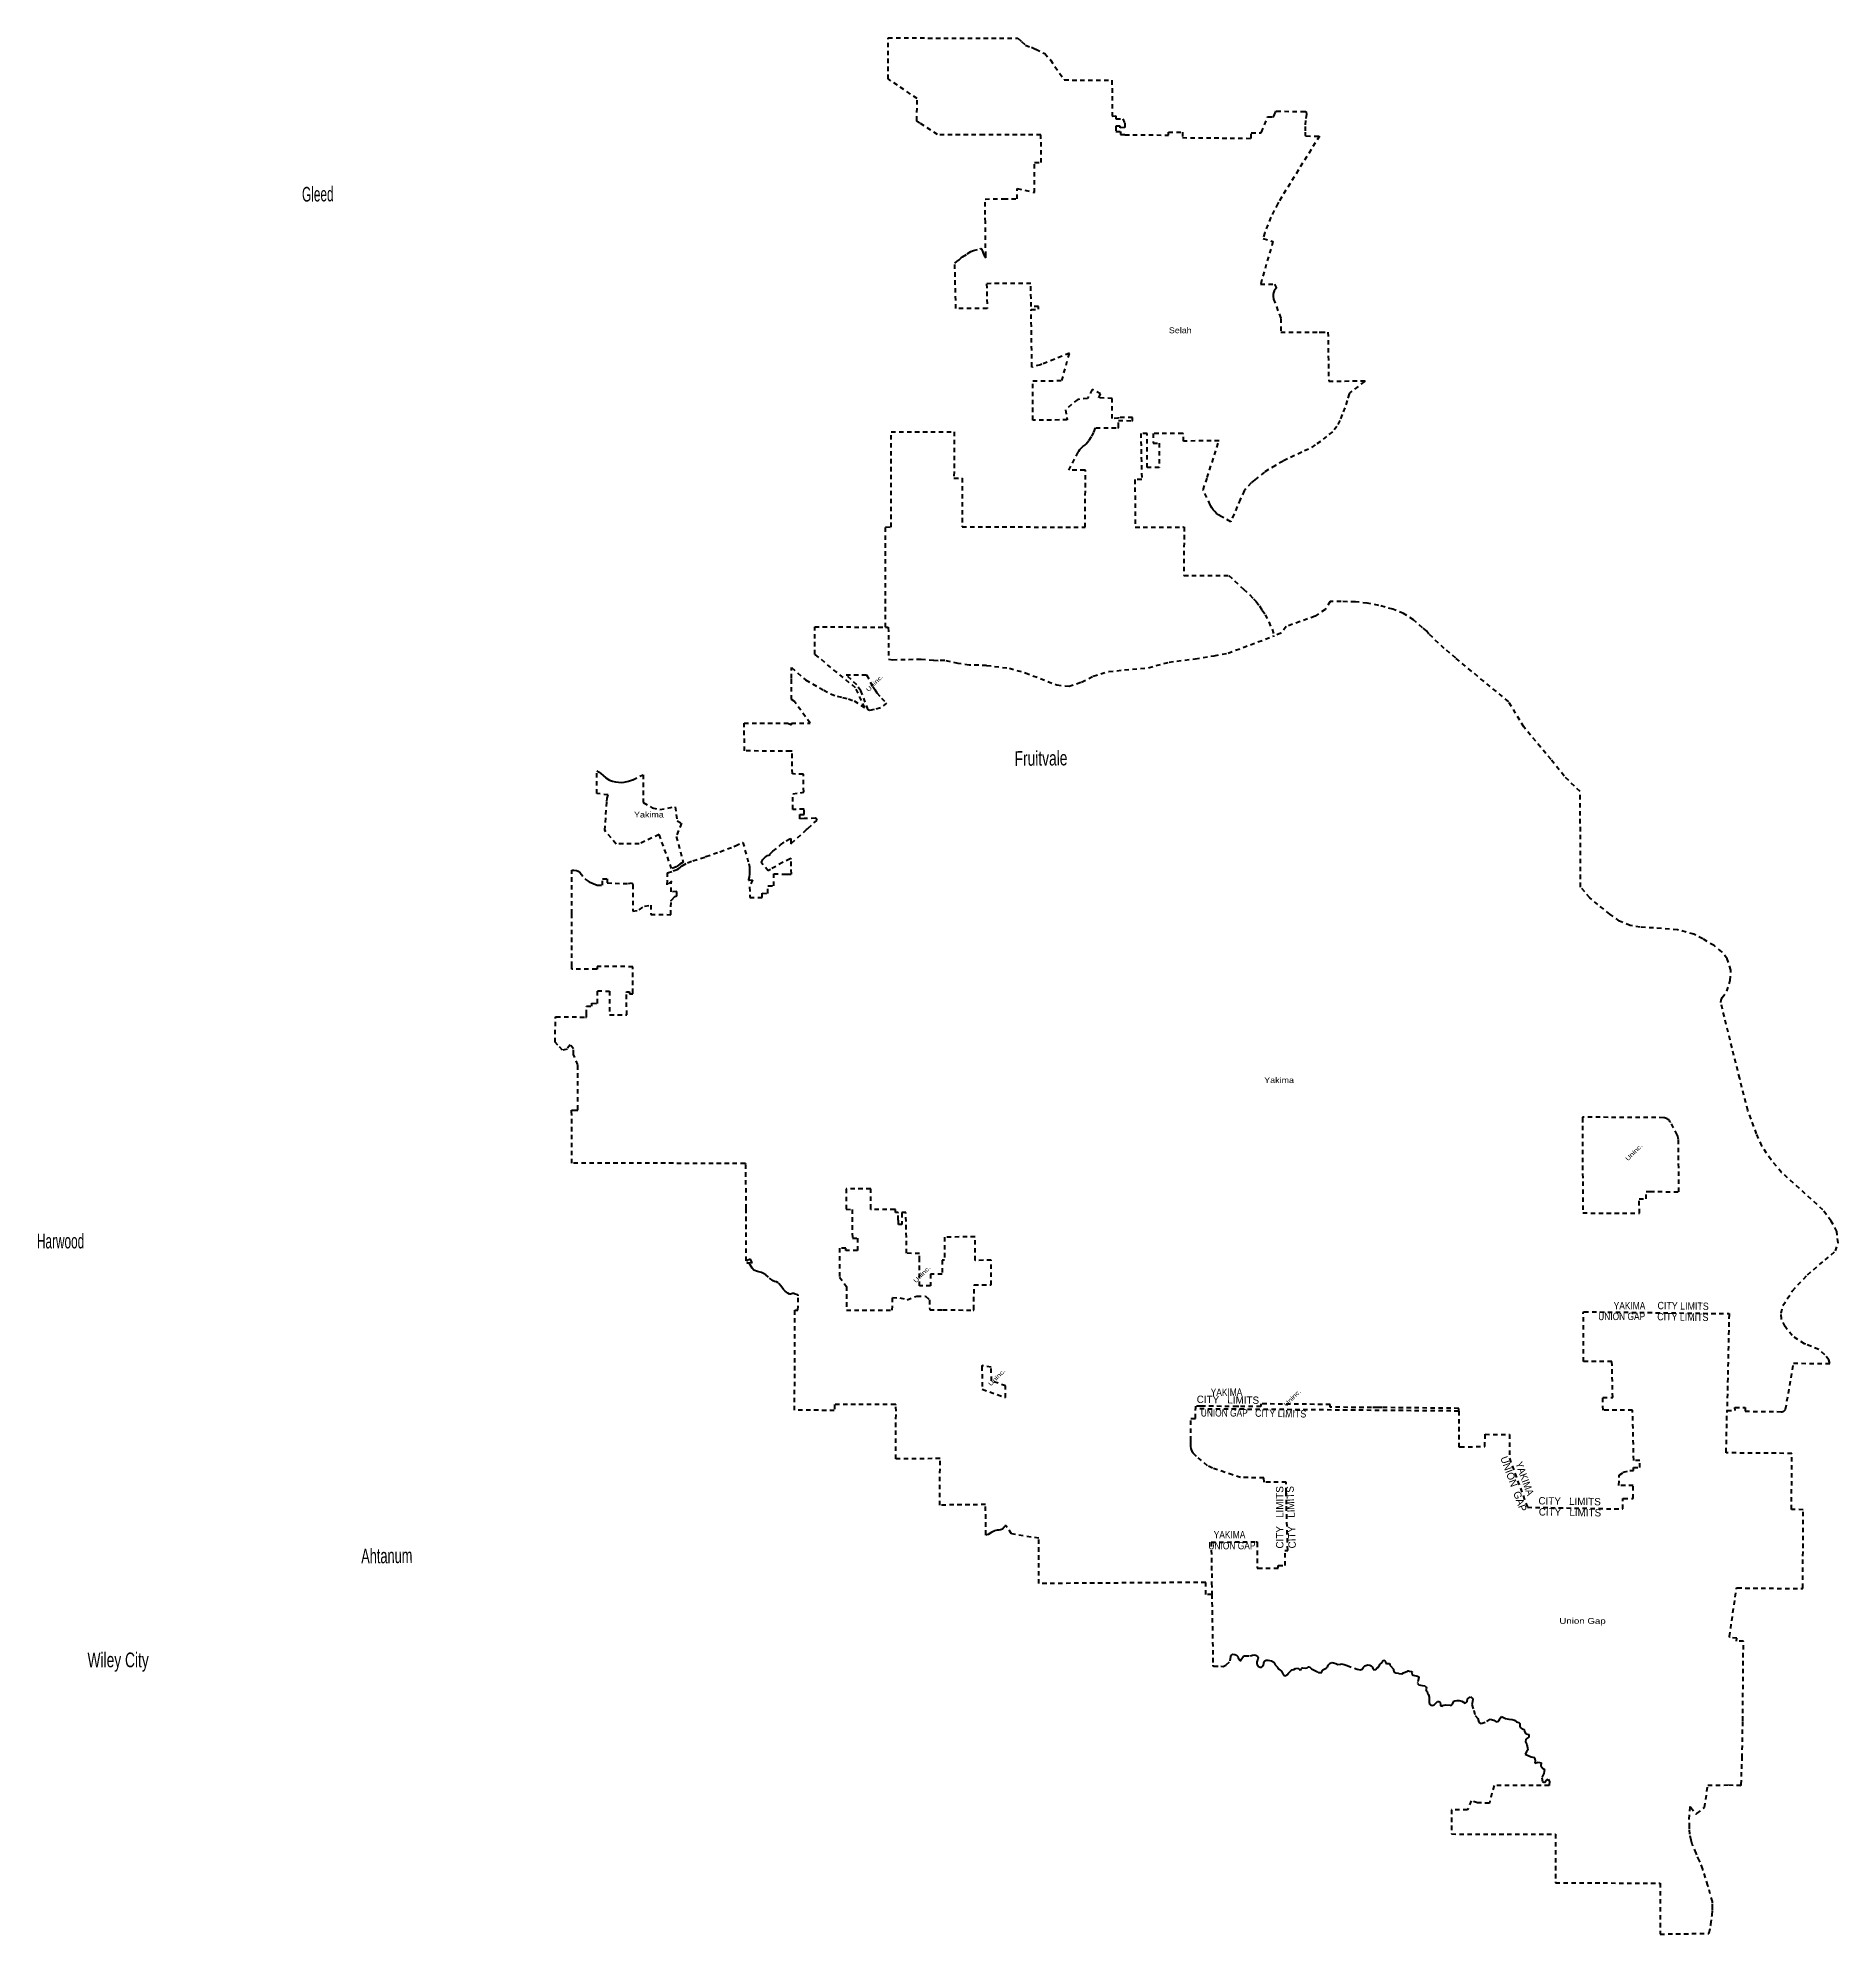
# Model space of a CAD drawing. Header units: feet. Extents: x -903180 to 1023491, y -707744 to 564635.
# Drawn here: x 87563 to 136459, y -354423 to -302934 of the extents above; entities that cross this region are included whole.
import ezdxf

# ---------------------------------------------------------------- set-up
doc = ezdxf.new("R2010")
doc.units = ezdxf.units.FT
doc.header["$LTSCALE"] = 80
doc.linetypes.add('SHORT_DASHED', pattern=[2.7, 1.5, -1.2])
doc.layers.add('13', color=7, linetype='SHORT_DASHED', lineweight=40)
for name, color, linetype in [('15', 7, 'Continuous'), ('16', 7, 'Continuous'), ('36', 7, 'Continuous')]:
    doc.layers.add(name, color=color, linetype=linetype)

msp = doc.modelspace()

# ---------------------------------------------------------------- texts
at = {"layer": '15'}
for s, rotation, width, p in [('UNION GAP', 0.094, 0.85, (129943.34, -337751.51)), ('YAKIMA', 0.094, 0.85, (130364.03, -337460.66)), ('CITY LIMITS', 359.087, 0.9, (131545.1, -337755.45)), ('CITY LIMITS', 359.087, 0.9, (131552.62, -337454.36)), ('YAKIMA', 0.094, 0.85, (119418.73, -339809.16)), ('UNION GAP', 0.094, 0.85, (119148.49, -340371.01)), ('CITY LIMITS', 359.087, 0.9, (120622.36, -340374.93)), ('YAKIMA', 290.094, 0.95, (127687.39, -341638.6)), ('UNION GAP', 0.094, 0.85, (119356.75, -343977.07)), ('YAKIMA', 0.094, 0.85, (119500.23, -343677.98))]:
    msp.add_text(s, height=200, rotation=rotation, dxfattribs=dict(at, width=width)).set_placement(p)
for s, rotation, p in [('CITY   LIMITS', 359.087, (119037.27, -340000.59)), ('UNION  GAP', 290.094, (127282.14, -341492.81)), ('CITY   LIMITS', 90.087, (121393.55, -343954.4)), ('CITY   LIMITS', 92.087, (121732.78, -343947.36)), ('CITY   LIMITS', 359.087, (128318.44, -342754.97)), ('CITY   LIMITS', 359.087, (128328, -343056.83))]:
    msp.add_text(s, height=200, rotation=rotation, dxfattribs=at).set_placement(p)
at = {"layer": '16'}
for s, width, p in [('Gleed', 0.6, (94739.5, -307380.35)), ('Fruitvale', 0.7, (114093.18, -322703.1)), ('Ahtanum', 0.65, (96345.8, -344360.29))]:
    msp.add_text(s, height=400, rotation=0.63, dxfattribs=dict(at, width=width)).set_placement(p)
for s, width, p in [('Harwood', 0.6, (87537, -335805.05)), ('Wiley City', 0.7, (88910, -347178.05))]:
    msp.add_text(s, height=400, dxfattribs=dict(at, width=width)).set_placement(p)
at = {"layer": '36'}
for s, width, p in [('Selah', 1.15, (118282.82, -310952.71)), ('Yakima', 1.15, (103755.16, -324102.71)), ('Yakima', 1.15, (120871.81, -331314.18)), ('Union Gap', 1.25, (128888.33, -345998.18))]:
    msp.add_text(s, height=157.5, dxfattribs=dict(at, width=width)).set_placement(p)
at = {"layer": '36', "width": 1.35}
for p in [(110124.42, -320698.05), (130749.31, -333438.59), (111411.12, -336750.9), (113443.9, -339551.87), (121468.62, -340107.34)]:
    msp.add_text('Uninc.', height=113, rotation=45, dxfattribs=at).set_placement(p)

# ---------------------------------------------------------------- linework, layer by layer
at = {"layer": '13'}
for p, q in [((113258.41, -305568.76), (111995.92, -305561.01)), ((122986.89, -313161.94), (122929.08, -313325.36)), ((106891.37, -325631.66), (106878.91, -325725.12)), ((102112, -330384.26), (102019.43, -330274.3)), ((126154.59, -340220.99), (119003.39, -340162.57)), ((123124.19, -347129.17), (123325.02, -347205.2)), ((126387.52, -348115.83), (126394.93, -348037.42)), ((132505.33, -351998.88), (132499.11, -351978.31))]:
    msp.add_line(p, q, dxfattribs=at)
for points in [[(111995.92, -305561.01), (111519.27, -305250.33), (111499.27, -305237.29), (111479.27, -305224.18), (111457.27, -305209.83), (111437.37, -305196.86), (111437.6, -305176.79), (111444.42, -304581.15), (110657.7, -304049.5), (110659.29, -302934.35), (114179.33, -302941.5), (114282.97, -303028.11), (114384.62, -303134.2), (114549.81, -303189.58), (114666.84, -303243.23), (114908.99, -303356.53), (115065.68, -303532.75), (115441.68, -304076.05), (116736.82, -304085.46), (116738.72, -305054.89), (116845.1, -305053.19), (116844.47, -305133.3), (117027.11, -305130.82), (117083.48, -305249.79), (117082.22, -305369.81), (116962.69, -305371.44), (116962.4, -305331.5), (116842.66, -305332.97), (116839.72, -305478.34), (116964.04, -305478.88), (116964.98, -305554.02), (117087.95, -305554.02), (117088.26, -305566.34), (118273.42, -305571.82), (118273.91, -305489.08), (118651.19, -305491.94), (118651.84, -305641.94), (119945.94, -305654.93), (120519.66, -305661.75), (120519.93, -305511.59), (120765.87, -305513.45), (120785.95, -305513.6), (120794.06, -305493.79), (120965.34, -305075.53), (121105.27, -305078.81), (121125.27, -305079.28), (121133.43, -305059.28), (121180.52, -304943.93), (121188.67, -304923.96), (121206.04, -304924.15), (121982.22, -304932.76), (122004.27, -304933), (122007.65, -304952.98), (122015.77, -305000.99), (121988.92, -305177.66), (121985, -305341.57), (121983.18, -305496.94), (121983.2, -305509.48), (121983.26, -305558.54), (121987.66, -305577.37), (121992.33, -305597.39), (122010.3, -305597.56), (122370.25, -305600.96), (121261.88, -307390), (121249.75, -307409.58), (121239.39, -307430), (121048.84, -307805.59), (120890.58, -308219.99), (120842.69, -308378.79), (121109.57, -308460.26), (120772.71, -309621.99), (121146.57, -309620.17), (121188.39, -309688.91), (121194.58, -309708.04), (121192.23, -309729.93), (121168.01, -309764.33), (121145.36, -309805.76), (121126.61, -309855.79), (121117.23, -309903.48), (121114.1, -309951.17), (121124.27, -310027), (121325.11, -310553.37), (121323.64, -310926.68), (122366.43, -310921.06), (122370.12, -310921.05), (122406.43, -310921.32), (122602.72, -310922.81), (122623.93, -312252.27), (123592.68, -312248.16), (123611.35, -312248.09), (123592.68, -312262.61), (123205.92, -312563.45), (123186.42, -312578.62), (123179.59, -312600.19), (123121.8, -312782.79)], [(110587.57, -318937.39), (110587.57, -316212.41), (110737.57, -316215.65), (110737.57, -313628.3), (112449.63, -313630.98), (112445.45, -314889.16), (112670.45, -314889.51), (112666.07, -316209.5), (113326.07, -316210.48), (116007.1, -316219.74), (116016.31, -314693.69), (116016.43, -314673.7), (115994.38, -314673.62), (115567.24, -314672.23), (115821.55, -314175.38), (115833.99, -314155.47), (115867.78, -314109.34), (115906.2, -314067), (115948.84, -314028.91), (115995.23, -313995.49), (116033.04, -313956.64), (116115.72, -313857.95), (116187.63, -313751.17), (116247.98, -313637.45), (116296.12, -313518.05), (116891.86, -313520.58), (116912.58, -313520.67), (116912.72, -313500.67), (116913.99, -313324.77), (117273.83, -313328.37), (117293.83, -313328.57), (117294.01, -313308.57), (117294.58, -313243.65), (116912.26, -313236.65), (116913.11, -313258.75), (116746.21, -313269.85), (116741.25, -312725.36), (116381.98, -312704.36), (116428.79, -312599.41), (116194.57, -312478.01), (116073.33, -312722.31), (115804.91, -312750.08), (115474.72, -313030.38), (115522.75, -313309.18), (114582.63, -313310.01), (114587.04, -312248.09), (115375.18, -312239.34), (115582.48, -311498.89), (114831.88, -311794.03), (114812.06, -311801.82), (114791.88, -311808.63), (114580.38, -311870.86), (114560.81, -311876.61), (114560.57, -311856.74), (114541.79, -310305.94), (114744.47, -310303.92), (114743.88, -310228.93), (114540.88, -310230.95), (114533.22, -309599.29), (113330.48, -309607.61), (113346.73, -310280.97), (112497.52, -310282.91), (112467.67, -309046.39), (112521.81, -309003.87), (112584.46, -308957.44), (112643.31, -308905.48), (112680.97, -308874.74), (112805.72, -308799.18), (112901.88, -308738.24), (112972.48, -308710.38), (113144.72, -308658.35), (113170.42, -308653.74), (113178.66, -308655.38), (113191.08, -308665), (113204.97, -308684.33), (113218.82, -308720.72), (113238.46, -308782.01), (113263.97, -308841.56), (113292.23, -308877.92), (113309, -308902.32), (113308.35, -308870.06), (113307.94, -308849.45), (113297.24, -307943.84), (113290.73, -307308.32), (113793.17, -307308.16), (114164.37, -307304.39), (114162.75, -307020.2), (114632.5, -307130.21), (114634.72, -306320.33), (114816.35, -306318.34), (114806.25, -305569.54), (113258.41, -305568.76)], [(123121.8, -312782.79), (123057.64, -312978.87), (122986.89, -313161.94)], [(122929.08, -313325.36), (122845.14, -313482.41), (122721.98, -313626.62), (122566.14, -313757.97), (122397.28, -313895.92), (122254.26, -313988.05), (122078.74, -314099.93), (121896.55, -314185.76), (121694.78, -314271.7), (121382.48, -314423.49), (121174.38, -314542.09), (120879.51, -314725.09), (120620.03, -314933.73), (120513.54, -315014.52), (120329.82, -315229.42), (120221.96, -315463.94), (119961.36, -316071.57), (119665.67, -315906.06), (119648.55, -315896.47), (119625.67, -315880.46), (119579.76, -315845.28), (119530.32, -315798.42), (119486.05, -315746.64), (119447.44, -315690.53), (119425.78, -315650.68), (119414.87, -315630.6), (119405.52, -315610.68), (119214.74, -315204.22), (119321.93, -314874.92), (119645.06, -313872.03), (118680.35, -313882.24), (118674.54, -313695.03), (118674.02, -313678.17), (118653.92, -313678.08), (117855.19, -313674.68), (117855.19, -313940.93), (118020.19, -313938.9), (118020.19, -314595.38), (117690.19, -314598.45), (117690.19, -313673.98), (117519.66, -313673.26), (117544.53, -314926.52), (117358.54, -314927.45), (117369, -316215.43), (118693.69, -316214.92), (118691.18, -317536.27), (119909.07, -317534.45), (120311.62, -317905.15), (120479.73, -318060.93), (120576.72, -318163.82), (120651.11, -318239.71), (120745.91, -318359.39), (120820.3, -318474.69), (120899.06, -318597.28), (120999.62, -318792.99), (121084.17, -318990.75), (121147.03, -319168.35)], [(133443.82, -340204.58), (133659.4, -340209.55), (133657.77, -340123.65), (133933.9, -340126.9), (133935.14, -340226.91), (134917.15, -340238.46), (134934.14, -340238.66), (134957.15, -340234.22), (134964.45, -340232.11), (134975.89, -340227.46), (134986.77, -340221.64), (134996.99, -340214.72), (135006.43, -340206.76), (135014.98, -340197.86), (135022.56, -340188.12), (135029.07, -340177.64), (135034.46, -340166.53), (135248.72, -338922.27), (136239.18, -338933.93), (136206.04, -338832.36), (136100.28, -338694.01), (135933.5, -338547.52), (135579.59, -338401.03), (135551.12, -338392.89), (135209.42, -338173.15), (135018.23, -337929), (134924.66, -337717.4), (134912.46, -337558.7), (134961.28, -337351.17), (135221.62, -336956.45), (135624.34, -336521.04), (136104.35, -336118.19), (136389.06, -335871.6), (136458.91, -335655), (136423.98, -335344.07), (136273.81, -335064.59), (136048.55, -334760.65), (134923.99, -333740.52), (134637.61, -333398.15), (134389.65, -333020.85), (134244.71, -332695.95), (134010.72, -332060.12), (133787.21, -331193.71), (133272.08, -329125.52), (133282.56, -329062.63), (133310.5, -328992.76), (133436.23, -328821.58), (133530.52, -328528.12), (133547.98, -328245.14), (133446.7, -327941.2), (133301.77, -327749.04), (133088.74, -327581.35), (132781.41, -327399.69), (132543.92, -327270.43), (132095.14, -327151.64), (131658.59, -327116.71), (131085.66, -327080.97), (130815.17, -327032.86), (130525.31, -326916.1), (130263.37, -326728.92), (129935.08, -326466.9), (129716.81, -326288.73), (129462.31, -325991.12), (129455.91, -323609.54), (129452.66, -323401.08), (129017.86, -322979.6), (128661.23, -322530.5), (127921.54, -321645.53), (127512.08, -320958.68), (126673.64, -320274.29), (126077.37, -319776.24), (125763.39, -319513.32), (125347.23, -319125.86), (125282.11, -319035.21), (125172.13, -318948.8), (124928.6, -318736.69), (124653.64, -318563.86), (124362.97, -318446.02), (123983.43, -318342.53), (123669.9, -318283.97), (123347.39, -318248.42), (122959.92, -318240.01), (122661.37, -318234.52), (122527.4, -318451.02), (122251.53, -318636.76), (121469, -318918.04)], [(106878.91, -325725.12), (106864.05, -325787.97), (106859.64, -325806.62), (106879.32, -325805.17), (106977.14, -325798), (106893.88, -325990.36), (106900.13, -326273.64), (107234.82, -326279.69), (107234.91, -326162.26), (107393.16, -326162.73), (107393.3, -325961.61), (107554.9, -325962.08), (107550.42, -325637.1), (107900.47, -325638.1), (108028.37, -325638.42), (108021.34, -325236.9), (108020.98, -325215.54), (107998.03, -325226.12), (107791.95, -325321.1), (107461.48, -325514.08), (107402.1, -325549.73), (107206.68, -325324.62), (107212.74, -325311.76), (107232.68, -325276.24), (107256.22, -325243), (107283.1, -325212.39), (107313.04, -325184.77), (107345.7, -325160.43), (107380.72, -325139.63), (107417.73, -325122.61), (107436.31, -325116.32), (107456.73, -325109.41), (107456.5, -325089.55), (107456.48, -325087.89), (107529.43, -325020.27), (107737.55, -324844.84), (107883.67, -324735.79), (107991.8, -324680.45), (108012.82, -324669.69), (108013.17, -324690.21), (108014.92, -324794.72), (108015.3, -324816.86), (108035.26, -324798.82), (108442.37, -324430.94), (108462.37, -324412.87), (108482.37, -324395.19), (108707.76, -324191.17), (108725.56, -324175.05), (108714.48, -324151.17), (108711.84, -324145.49), (108702.55, -324125.48), (108681.92, -324125.72), (108376.8, -324129.23), (108261.88, -324136.54), (108260.06, -324022.38), (108376.96, -324018.58), (108372.36, -323879.27), (108072.37, -323882.72), (108064.9, -323462.72), (108364.11, -323415.64), (108355.39, -322925.55), (108055.84, -322921.06), (108046.13, -322302.57), (108042.22, -322302.5), (108022.22, -322302.16), (108002.22, -322302.33), (106757.99, -322295.42), (106743.7, -321539.37), (107906.77, -321543.39), (107926.7, -321543.46), (107946.77, -321552.82), (108036.1, -321590.88), (108033.83, -321543.94), (108542.03, -321540.59), (108103.24, -320945.93), (108035.1, -320901.62), (108031.7, -320325.54), (108029.32, -320031.27), (108415.7, -320368.37), (108906.36, -320644.99), (109092.92, -320746.63), (109275.43, -320811.57), (109416.15, -320844.7), (109580.13, -320881.89), (109730.86, -320935.26), (110022.92, -321118.86), (109769.19, -320581.19), (108669.05, -319672.75), (108661.46, -318922.68), (110587.57, -318937.39)], [(110587.57, -318937.39), (110661.59, -318937.96), (110666.68, -319807.67), (110781.95, -319819.2), (111554.25, -319799.98), (111896.21, -319834.58), (112026.57, -319838.67)], [(113332.42, -319974.88), (113948.78, -320048.43), (114387.79, -320175.8), (115240.61, -320504.84), (115572.19, -320539.33), (115911.73, -320425.23), (116224.74, -320266.02), (116649.16, -320138.65), (117726.13, -320035.17), (118285.84, -319886.57), (118996.75, -319796.35), (119514.02, -319708.79), (119893.34, -319639.79), (121147.03, -319168.35)], [(121469, -318918.04), (121325.76, -319101.13), (121147.03, -319168.35)], [(113332.42, -319974.88), (112857.33, -319963.92), (112557.42, -319923.48), (112193.68, -319838.34), (112026.57, -319838.67)], [(102019.43, -330274.3), (101934.85, -330390.56), (101809.86, -330422.82), (101682.12, -330285.9), (101612.69, -330204.94), (101620.02, -329531.96), (101620.23, -329511.98), (101638.93, -329512.24), (102440.47, -329523.37), (102460.52, -329523.65), (102461.24, -329504.85), (102463.47, -329447.22), (102461.65, -329224.4), (102611.66, -329227.56), (102611.41, -329147.54), (102761.42, -329150.71), (102760.38, -328810.6), (103090.4, -328817.55), (103092.36, -329457.9), (103556.02, -329464.12), (103550.92, -328857.12), (103550.98, -328837.14), (103570.98, -328837.24), (103628.01, -328837.55), (103628.8, -328888.38), (103698.93, -328888.44), (103720.06, -328888.46), (103720.12, -328868.46), (103722.31, -328155.17), (102775.93, -328148.17), (102755.93, -328148.02), (102756.26, -328168.21), (102756.83, -328203.26), (102757.16, -328223.26), (102736.98, -328223.13), (102084.79, -328218.95), (102064.79, -328218.82), (102064.68, -328199.48), (102064.3, -328133.86), (102067.83, -326779.82), (102067.7, -326730.97), (102067.65, -326710.03), (102067.93, -325529.27), (102123.94, -325531.54), (102193.23, -325540.53), (102240.64, -325561.15), (102288.92, -325603.4), (102422.41, -325756.59), (102455.07, -325794.37), (102533.62, -325852.02), (102643.45, -325898.07), (102751.26, -325939.11), (102898.54, -325942.02), (102897.39, -325766.96), (103027.41, -325769.53), (103028.13, -325879.54), (103607.61, -325899.23), (103692.12, -325873.34), (103724.76, -325933.58), (103725.53, -326647.18), (103897.27, -326613.56), (104037.3, -326508.06), (104210.36, -326481.94), (104211.37, -326734.92), (104756.43, -326743.4), (104760, -326377.42), (104760.2, -326356.41), (104779.07, -326337.42), (104865.83, -326250.13), (104920.11, -326226.59), (104916.38, -326132.24), (104917.01, -326109.94), (104762.16, -326121.17), (104768.89, -325829.85), (104657.2, -325928.15), (104668.18, -325610.26), (104816.31, -325552.75), (104924.78, -325513.28), (104967.35, -325489.5), (105007.19, -325461.4), (105030.06, -325442.19), (105062.95, -325415.92), (105205.32, -325335.44), (105353.76, -325279.03), (105696.8, -325170.17), (105709.49, -325165.79), (106087.74, -325032.16), (106469.38, -324889.97), (106486.91, -324883.43), (106509.38, -324872.93), (106709.42, -324779.42), (106869.73, -325350.67), (106886.76, -325443.4), (106894, -325537.41), (106891.37, -325631.66)], [(119448.78, -345198), (119287.71, -345200.93), (119283.21, -344874.04), (114752.66, -344904.68), (114752.32, -343676.31), (114009.23, -343558.99), (113866.23, -343342.31), (113853.27, -343322.68), (113838.46, -343342.31), (113812.56, -343376.63), (113760.48, -343426.91), (113710.33, -343445.06), (113663.89, -343451.49), (113622.02, -343457.29), (113549.78, -343477.49), (113535.74, -343481.54), (113473.56, -343507.74), (113375.32, -343570.16), (113330.98, -343586.46), (113310.96, -343593.82), (113310.81, -343576.36), (113304, -342761.52), (112062.35, -342774.25), (112066.75, -341512.09), (110862.67, -341518.86), (110871.42, -340227.19), (110867.56, -340061.01), (110867.09, -340041.01), (110847.04, -340041.07), (109198.54, -340046.02), (109194.52, -340204.23), (108115.27, -340196.22), (108126.77, -337482.38), (108207.73, -337482.08), (108210.41, -337092.46), (108210.56, -337071.61), (108190.55, -337065.69), (108133.59, -337048.82), (108097.2, -337025.21), (108059.07, -337029.29), (108033, -337041.39), (108008.92, -337047.46), (107978.79, -337043.5), (107930.56, -337023.52), (107864.19, -336969.46), (107817.92, -336923.39), (107765.57, -336853.24), (107676.98, -336743.03), (107668.94, -336737.01), (107628.73, -336715.02), (107570.49, -336705.1), (107530.3, -336687.12), (107411.63, -336588.99), (107337.2, -336520.9), (107274.88, -336482.89), (107212.59, -336456.91), (107110.13, -336431.02), (107005.65, -336393.09), (106959.36, -336341), (106910.98, -336252.78), (106870.75, -336214.72), (106841.5, -336200.81), (106820.48, -336190.82), (106841.5, -336190.87), (106961.08, -336193.03), (106913.85, -336100.04), (106798.32, -336141.57), (106804.69, -334721.36), (106787.06, -333517.25), (106786.77, -333497.43), (106766.77, -333497.39), (102068.58, -333489.52), (102060.31, -332069.6), (102060.19, -332049.61), (102079.51, -332049.89), (102204.68, -332051.7), (102224.72, -332051.99), (102224.78, -332031.99), (102228.05, -330822.5), (102108.66, -330536.41), (102112, -330384.26)], [(126154.59, -340220.99), (126158.07, -341188.59), (126178.07, -341188.59), (126194.48, -341188.59), (126864.17, -341187.26), (126871.24, -340852.87), (127530.98, -340857.73), (127532.71, -341502.69), (128019.71, -342833.89), (128652.55, -342843.97), (130609.48, -342880.02), (130608.69, -342615.14), (130608.63, -342593.93), (130628.63, -342594.07), (130894.37, -342595.99), (130897.1, -342242.9), (130507.7, -342239.85), (130509.94, -341963.53), (130623.83, -341884.45), (130798.87, -341835.42), (130901.17, -341838.27), (130901.73, -341750.33), (131074.65, -341753.23), (131077.39, -341565.13), (130907.21, -341560.12), (130877.78, -340196.56), (130073.59, -340195.44), (130070.64, -339856.04), (130338.17, -339854.39), (130316.15, -338870.92), (129543.68, -338873.33), (129539.01, -337544.7), (129539, -337542.72), (129558.83, -337524.95), (133477.04, -337574.5), (133497.43, -337574.75), (133497.03, -337594.75), (133443.82, -340204.58)], [(119429.02, -343778.19), (120656.4, -343774.21), (120676.39, -343774.15), (120676.57, -343795.49), (120682.18, -344470.17), (120682.34, -344490.16), (120701.54, -344489.94), (121255.06, -344483.63), (121255.06, -344416.9), (121445.07, -344413.66), (121434.41, -344006.34), (121509.46, -344007.33), (121476.52, -342748.51), (121468.57, -342426.64), (121470.41, -342154.38), (120865.81, -342151.35), (120864.32, -342035.25), (120231.67, -342026.27), (120014.15, -341956.55), (119464.65, -341767.82), (119328.77, -341707.6), (119034.12, -341452.84), (118999.16, -341422.6), (118994.12, -341418.21), (118974.09, -341399.74), (118945.91, -341367.69), (118921.23, -341332.86), (118888.26, -341239.34), (118882.85, -341178.92), (118882.74, -341163.6), (118881.83, -341143.6), (118881.86, -341123.6), (118881.93, -341066.77), (118881.96, -341046.77), (118882.65, -341026.77), (118881.29, -340421.82), (119004.61, -340419.72), (119003.39, -340162.57)], [(126154.59, -340220.99), (126154.43, -340176.38), (126154.5, -340147.03), (124071.59, -340125.79), (124051.59, -340128.29), (124031.59, -340128.29), (123944.28, -340128.29), (123789.09, -340125.63), (122666.92, -340116.97), (122666.93, -340042.03), (120781.25, -340026.28), (120780.63, -340101.28), (120179.14, -340097.22), (120175.52, -340097.19), (120139.14, -340096.91), (119192.38, -340089.51), (119152.55, -340089.19), (119152.38, -340089.24), (119003.04, -340088.46), (119003.39, -340162.57)], [(132499.11, -351978.31), (132466.08, -351869.04), (132434.19, -351709.76), (132420.79, -351566.09), (132419.06, -351547.54), (132419, -351526.09), (132418.31, -351301.46), (132438.25, -350982.88), (132439.5, -350962.87), (132455.65, -350982.88), (132588.39, -351147.33), (132604.64, -351167.45), (132624.79, -351151.18), (132832.73, -350983.26), (132921.31, -350376.91), (133487.92, -350374.71), (133806.18, -350384.04), (133826.32, -350384.63), (133827.04, -350364.63), (133853.32, -349637.5), (133869.64, -348629.76), (133871.25, -348422.43), (133887.69, -346471.14), (133698.27, -346469.54), (133709.68, -346391.15), (133523.87, -346365.04), (133507.73, -346362.77), (133510.73, -346342.23), (133700.23, -345045.12), (133703.27, -345024.32), (133723.15, -345024.51), (135481.56, -345041.24), (135501.69, -345041.43), (135501.79, -345021.43), (135511.77, -342901.74), (135192.84, -342890.68), (135205.61, -341370.96), (133439.7, -341357.51), (133420.32, -341357.36), (133420.73, -341337.36), (133443.82, -340204.58)], [(119429.02, -343778.19), (119445.25, -344631.1), (119443.48, -344869.21), (119443.8, -344889.21), (119448.78, -345198)], [(119448.78, -345198), (119479.83, -347122.26), (119480.17, -347143.44), (119500.15, -347145.75), (119696.37, -347149.47), (119756.59, -347155.41), (119830.79, -347121.2), (119838.81, -347113.16), (119947, -347006.65), (119966.87, -346888.2), (119970.83, -346856.09), (120014.92, -346823.92), (120071.13, -346827.87), (120117.33, -346851.89), (120151.51, -346889.98), (120161.61, -346926.1), (120183.76, -346968.22), (120227.96, -346996.26), (120242, -346992.23), (120249.99, -346970.14), (120306.02, -346875.74), (120334.1, -346865.67), (120340.12, -346863.65), (120488.64, -346867.49), (120590.95, -346841.27), (120639.14, -346853.25), (120689.36, -346881.29), (120709.49, -346919.4), (120701.53, -346957.54), (120673.56, -347033.85), (120675.65, -347082.02), (120679.71, -347106.09), (120719.93, -347158.23), (120764.11, -347174.23), (120794.21, -347174.19), (120814.26, -347160.11), (120848.3, -347113.91), (120862.27, -347071.74), (120862.27, -347065.72), (120872.23, -347025.57), (120888.25, -347001.46), (120922.35, -346989.38), (120968.5, -346985.31), (121070.89, -347003.24), (121135.17, -347037.29), (121167.4, -347111.51), (121229.72, -347173.65), (121265.94, -347231.81), (121338.28, -347283.91), (121390.61, -347376.17), (121408.7, -347394.21), (121418.75, -347398.21), (121460.91, -347410.2), (121496.99, -347382.06), (121533.04, -347335.85), (121603.17, -347269.53), (121633.24, -347249.43), (121675.36, -347235.32), (121725.5, -347215.19), (121793.72, -347207.08), (121829.9, -347237.14), (121849.99, -347247.15), (121872.05, -347237.08), (121880.01, -347200.95), (121912.11, -347190.88), (122006.45, -347198.78), (122038.54, -347190.72), (122066.61, -347170.61), (122088.68, -347168.58), (122102.73, -347170.57), (122152.99, -347224.7), (122209.23, -347244.7), (122325.73, -347304.77), (122345.83, -347322.81), (122377.94, -347322.77), (122416.08, -347328.74), (122438.13, -347308.64), (122442.05, -347262.48), (122462.1, -347244.39), (122552.35, -347206.14), (122584.41, -347178), (122588.41, -347171.98), (122610.41, -347123.78), (122666.51, -347065.5), (122708.63, -347049.4), (122754.8, -347053.36), (122819.05, -347077.36), (122867.26, -347099.38), (122943.52, -347095.28), (122967.59, -347089.22), (123043.87, -347099.17), (123124.19, -347129.17)], [(123325.02, -347205.2), (123399.32, -347231.2), (123481.63, -347245.14), (123531.78, -347233.04), (123569.82, -347176.79), (123575.82, -347164.75), (123601.87, -347136.61), (123690.12, -347110.42), (123736.3, -347120.39), (123772.45, -347138.41), (123806.62, -347166.47), (123816.69, -347184.53), (123828.79, -347226.66), (123846.89, -347244.69), (123899.05, -347234.6), (123923.1, -347212.49), (123941.13, -347192.4), (123985.24, -347168.26), (124013.22, -347099.99), (124017.22, -347091.96), (124071.33, -347047.73), (124103.36, -346997.51), (124119.4, -346989.47), (124143.5, -346999.48), (124161.61, -347023.53), (124171.72, -347067.68), (124199.83, -347077.68), (124276.09, -347075.58), (124286.17, -347097.65), (124286.2, -347121.73), (124298.27, -347141.79), (124378.7, -347227.99), (124386.78, -347262.11), (124388.82, -347284.18), (124406.93, -347312.26), (124443.08, -347328.27), (124523.39, -347342.23), (124531.42, -347344.22), (124607.7, -347354.17), (124655.82, -347330.02), (124767.83, -347278.59), (124796.25, -347274.44), (124807.83, -347285.89), (124868.43, -347289.45), (124884.42, -347291.94), (124888.55, -347309.49), (124878.54, -347327.57), (124888.7, -347381.74), (124920.83, -347389.71), (125039.33, -347415.58), (125071.5, -347437.6), (125073.54, -347453.65), (125041.7, -347592.19), (125037.74, -347620.31), (125067.92, -347654.37), (125112.12, -347668.33), (125168.35, -347674.25), (125230.61, -347686.17), (125272.83, -347716.2), (125276.9, -347746.3), (125264.94, -347788.47), (125295.15, -347832.56), (125313.38, -347910.81), (125333.47, -347920.8), (125339.52, -347934.84), (125341.55, -347944.88), (125353.69, -347991.01), (125347.86, -348083.35), (125350.02, -348157.61), (125374.14, -348171.61), (125396.3, -348207.69), (125420.39, -348211.66), (125440.48, -348215.64), (125490.63, -348199.49), (125534.7, -348149.23), (125574.76, -348107.01), (125616.92, -348108.94), (125649.1, -348136.98), (125661.25, -348189.14), (125659.33, -348229.28), (125707.52, -348235.21), (125745.61, -348211.06), (125755.64, -348207.02), (125799.8, -348200.93), (125924.27, -348204.7), (125958.41, -348208.65), (125984.45, -348178.5), (126016.45, -348120.24), (126026.45, -348102.15), (126046.49, -348090.07), (126102.68, -348077.93), (126164.92, -348083.84), (126235.22, -348099.76), (126327.64, -348152.5), (126387.52, -348115.83)], [(126394.93, -348037.42), (126470.67, -347976.5), (126539.32, -348034.16), (126531.91, -348112.57), (126514.48, -348191.07), (126561.82, -348345.35), (126599.06, -348489.67), (126671.86, -348565.38), (126702.75, -348667.57), (126761.21, -348705.24), (126921.26, -348653.64), (127011, -348586.57), (127111.48, -348611.82), (127174.02, -348657.49), (127244.09, -348640.81), (127279.54, -348558.14), (127319.32, -348515.61), (127422.02, -348566.96), (127518.45, -348586.22), (127608.76, -348593.48), (127673.1, -348613.01), (127727.61, -348658.75), (127783.96, -348682.37), (127818.24, -348706.18), (127812.7, -348766.5), (127821.09, -348812.63), (127877.53, -348848.31), (127929.82, -348865.94), (127942.26, -348918.06), (127976.92, -348990.08), (128057.29, -349007.47), (128059.85, -349077.76), (127982.01, -349126.65), (127964.54, -349201.13), (128003.25, -349277.13), (128021.99, -349365.36), (128028.47, -349423.56), (127994.73, -349470.06), (127963.15, -349534.62), (128057.79, -349582.02), (128126.24, -349613.57), (128208.59, -349628.93), (128233.27, -349707.07), (128223.86, -349785.5), (128315.9, -349756.58), (128396.25, -349771.96), (128382.83, -349850.42), (128435.59, -349928.32), (128487.95, -349955.99), (128468.75, -350064.64), (128409.5, -350181.66), (128428.34, -350281.95), (128486.67, -350303.54), (128540.35, -350242.81), (128586.26, -350214.29), (128616.86, -350280.32), (128609.6, -350376.81), (128606.86, -350389.64), (127112.98, -350387.39), (126987.54, -350865.32), (126669.14, -350863.07), (126495.82, -350807.08), (126396.04, -351046.31), (125957.88, -351045.65), (125960.3, -351705.65), (128786.1, -351709.91), (128784.12, -353029.91), (131629.73, -353041.23), (131623.5, -354423.21), (132930.86, -354405.55), (132951.49, -354405.27), (132955.72, -354385.28), (132995.16, -354199.04), (132999.43, -354178.89), (133002.31, -354159.04), (133038.83, -353906.81), (133047.35, -353767.49), (133048.58, -353747.25), (133048.91, -353727.49), (133051.32, -353581.72), (133051.65, -353561.65), (133046.17, -353541.72), (132936.41, -353142.68), (132931.28, -353124.02), (132924.48, -353102.68), (132795.67, -352698.37), (132789.43, -352678.79), (132781.62, -352658.37), (132711.08, -352473.88), (132694.73, -352432.04), (132618.37, -352268.38), (132609.08, -352248.46), (132600.73, -352228.38), (132513.41, -352018.31), (132505.33, -351998.88)]]:
    msp.add_lwpolyline(points, dxfattribs=at)
for points in [[(109513.29, -320229.23), (110072.72, -320233.5), (110237.64, -320548.27), (110292.2, -320628.54), (110352.8, -320715.45), (110471.97, -320858.95), (110612.46, -320997.24), (110447.81, -321129.41), (110272.84, -321174.73), (110147.19, -321196.82), (110114.64, -321175.42), (109914.14, -320662.91), (109806.32, -320502.76)], [(104437.84, -324566.06), (103897.26, -324820.18), (103265.97, -324822.92), (102963.03, -324451.42), (103015.14, -323669.09), (103027.58, -323582.01), (103053.56, -323491.03), (102746.65, -323453.16), (102745.5, -322838.3), (102804.49, -322871.09), (102855.9, -322906.7), (102918.44, -322960.94), (102991.91, -323029.71), (103085.53, -323086.96), (103168.19, -323115.84), (103247.68, -323138.37), (103332.41, -323147.92), (103412.27, -323148.51), (103486.79, -323141.81), (103603.77, -323119.36), (103721.33, -323077.63), (104005.69, -322941.29), (104007.11, -323699.81), (104251.71, -323838.8), (104457.07, -323885), (104870.47, -323809.62), (104923.89, -324190.89), (105045.67, -324260.3), (104901.95, -324618.37), (105090.86, -325312.53), (104997.08, -325372.24), (104928.61, -325425.73), (104900.87, -325442.13), (104776.45, -325490.1)], [(131348.55, -334257.6), (132132.82, -334269.79), (132124.16, -332847.49), (132117.83, -332806.51), (132106.06, -332760.72), (132089.56, -332716.4), (131910.19, -332381.15), (131907.04, -332375.48), (131893.28, -332354.12), (131877.36, -332334.31), (131859.46, -332316.28), (131839.77, -332300.22), (131818.52, -332286.3), (131795.92, -332274.68), (131772.23, -332265.49), (131747.71, -332258.83), (131722.63, -332254.76), (129535.76, -332241.33), (129516.54, -332241.21), (129516.6, -332261.21), (129524.54, -334841.76), (131064.03, -334851.18), (131055.17, -334457.67), (131245.24, -334458.19), (131248.56, -334255.95)], [(110770.16, -337480.94), (110774.02, -337141.86), (110973.11, -337149.37), (111172.83, -337198.36), (111434.08, -337098.47), (111673.7, -337100.48), (111782.86, -337203.39), (111785.19, -337473.39), (112139.43, -337473.33), (112966.21, -337478.85), (112986.91, -337478.98), (112987, -337458.98), (112990.05, -336791.13), (113455.96, -336791.3), (113459.17, -336125.74), (113016.3, -336129.37), (113017.48, -335491.78), (112186.64, -335495.92), (112188.23, -336123.42), (112121.5, -336124.6), (112123.94, -336500.87), (111809, -336500.55), (111811.57, -336824.82), (111510.47, -336824.51), (111508.3, -336123.42), (111508.3, -335942.32), (111158.51, -335936.36), (111140.15, -334847.02), (111139.81, -334827.02), (111119.73, -334826.93), (111047.1, -334826.6), (111027.09, -334826.51), (111027.35, -334847.1), (111031.11, -335152.59), (110935.53, -335153.11), (110934.08, -335068.26), (110933.75, -335048.94), (110933.54, -335028.26), (110931.73, -334846.7), (110931.52, -334826.07), (110911.53, -334825.98), (110856.16, -334825.73), (110855.76, -334770.38), (110855.62, -334750.73), (110835.62, -334750.62), (110204.52, -334747.2), (110184.52, -334747.09), (110184.46, -334727.09), (110182.93, -334185.24), (109513.13, -334187.61), (109514.3, -334742.83), (109676.34, -334743.88), (109685.75, -335528.06), (109826.39, -335527.21), (109822.41, -335856.7), (109511.07, -335859.88), (109509.48, -335801.1), (109338.07, -335797.3), (109334.47, -336582.09), (109524.75, -336835.02), (109522.86, -337481.58)], [(113459.24, -339027.1), (113221.54, -338989.87), (113201.59, -338986.75), (113201.94, -339004.37), (113214.53, -339630.54), (113848.11, -339854.7), (113846.07, -339539.45), (113460.04, -339401.24)]]:
    msp.add_lwpolyline(points, close=True, dxfattribs=at)

msp.set_redraw_order([(e.dxf.handle, doc.entitydb.next_handle()) for e in msp.query("TEXT MTEXT ATTDEF DIMENSION ARC_DIMENSION")])  # texts and dimensions are drawn at this point

doc.saveas('drawing.dxf')
